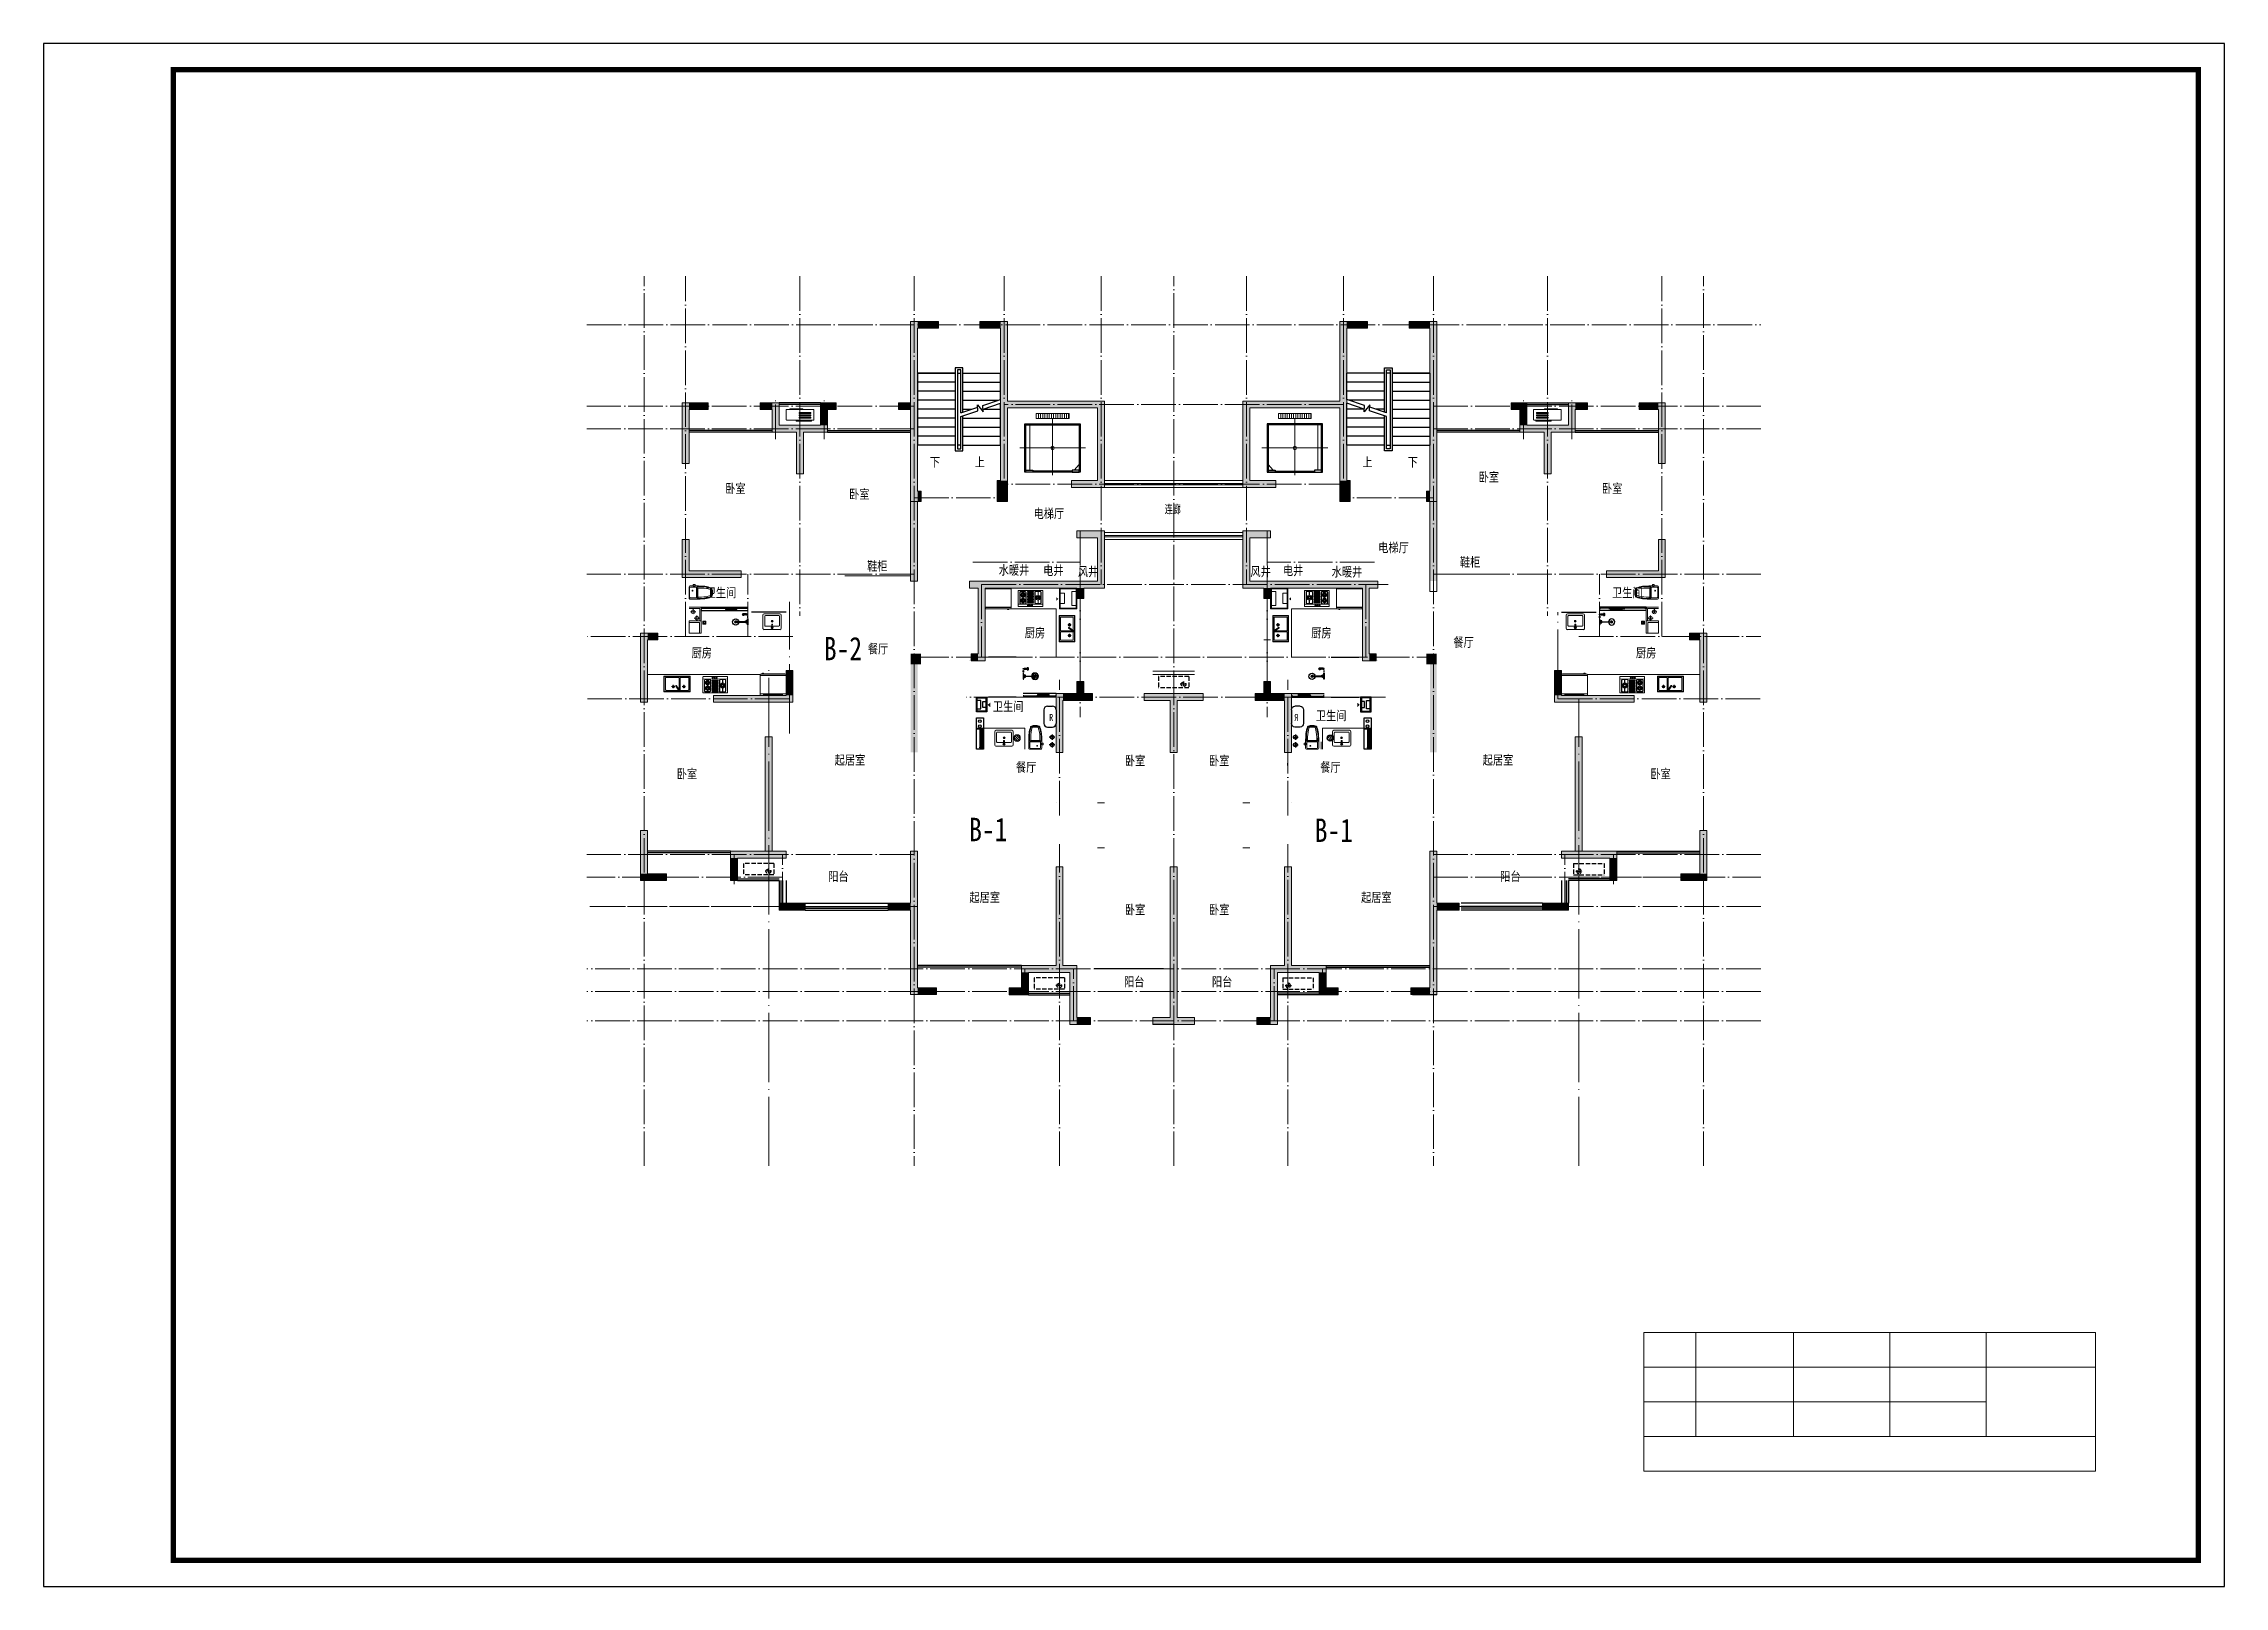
# Model space of a CAD drawing. Extents: x -50262 to 47200, y -9946 to 34604.
# Drawn here: x -15800 to 47200, y -9946 to 34604 of the extents above; entities that cross this region are included whole.
import ezdxf
from ezdxf.enums import TextEntityAlignment as Align

# ---------------------------------------------------------------- set-up
doc = ezdxf.new("R2010")
doc.units = 0
doc.header["$LTSCALE"] = 1000
doc.header["$MEASUREMENT"] = 0
doc.linetypes.add('DASH', pattern=[0.35, 0.25, -0.1])
doc.linetypes.add('DOTE', pattern=[2.42, 2, -0.2, 0.02, -0.2])
doc.layers.get('0').update_dxf_attribs({"linetype": 'CONTINUOUS'})
for name, color, linetype, lineweight in [('DOTE', 251, 'DOTE', 0), ('WALL', 255, 'CONTINUOUS', 20), ('五金', 136, 'CONTINUOUS', 9), ('固定家具线', 243, 'CONTINUOUS', 20), ('填充墙', 8, 'CONTINUOUS', 15), ('家具', 159, 'CONTINUOUS', 9), ('看线', 170, 'CONTINUOUS', 0), ('结构细线', 250, 'CONTINUOUS', 15), ('面积', 190, 'CONTINUOUS', 5)]:
    doc.layers.add(name, color=color, linetype=linetype, lineweight=lineweight)
for name, color, linetype in [('fd', 4, 'CONTINUOUS'), ('KT', 8, 'CONTINUOUS'), ('PS', 4, 'CONTINUOUS'), ('PUB_TEXT', 7, 'CONTINUOUS'), ('PUB_TITLE', 4, 'CONTINUOUS'), ('RAIL', 163, 'CONTINUOUS'), ('STAIR', 3, 'CONTINUOUS'), ('T-DESW', 35, 'CONTINUOUS'), ('WC', 134, 'CONTINUOUS'), ('WINDOW', 4, 'CONTINUOUS'), ('WSSB', 6, 'CONTINUOUS')]:
    doc.layers.add(name, color=color, linetype=linetype)
doc.styles.add('-宋体', font='SIMFANG.TTF', dxfattribs={"width": 0.8})
doc.styles.add('_HZTXT', font='SimSun.ttf', dxfattribs={"width": 0.8})
doc.styles.add('HZ', font='SimSun.ttf', dxfattribs={"width": 0.8, "height": 1.2})

msp = doc.modelspace()

# ---------------------------------------------------------------- texts
at = {"layer": 'PUB_TEXT', "style": '_HZTXT', "width": 0.7}
msp.add_text('连廊', height=240, dxfattribs=at).set_placement((16584, 21039))
at = {"layer": 'T-DESW', "style": '-宋体', "width": 0.8}
for s, rotation, p in [('上', 360, (11248, 22386)), ('上', 0, (22445, 22386)), ('下', 360, (9950, 22386)), ('下', 0, (23752, 22386)), ('卧室', 0, (25951, 21956)), ('卧室', 0, (4185, 21625)), ('卧室', 0, (7763, 21460)), ('卧室', 360, (29514, 21625)), ('鞋柜', 0, (8283, 19385)), ('鞋柜', 0, (25411, 19498)), ('卫生间', 0, (3767, 18617)), ('卫生间', 360, (29951, 18617)), ('厨房', 0, (3214, 16878)), ('餐厅', 0, (8307, 16993)), ('餐厅', 0, (25221, 17183)), ('厨房', 360, (30495, 16878)), ('起居室', 0, (7496, 13784)), ('起居室', 0, (26216, 13784)), ('卧室', 0, (2785, 13383)), ('卧室', 360, (30914, 13383)), ('阳台', 0, (7163, 10420)), ('阳台', 0, (26573, 10420))]:
    msp.add_text(s, height=270, rotation=rotation, dxfattribs=at).set_placement(p, align=Align.CENTER)
for s, height, rotation, p in [('电梯厅', 270, 0, (12799, 20901)), ('电梯厅', 270, 0, (22755, 19917)), ('水暖井', 270, 0, (11792, 19267)), ('电井', 270, 0, (13074, 19256)), ('风井', 270, 0, (14081, 19225)), ('风井', 270, 0, (19062, 19225)), ('电井', 270, 360, (20002, 19256)), ('水暖井', 270, 0, (21412, 19216)), ('厨房', 270, 0, (12543, 17456)), ('厨房', 270, 0, (20820, 17456)), ('B-2', 675, 0, (6741, 16797)), ('卫生间', 270, 0, (11624, 15330)), ('卫生间', 270, 0, (20954, 15065)), ('餐厅', 270, 0, (12290, 13576)), ('卧室', 270, 0, (15435, 13765)), ('卧室', 270, 0, (17865, 13765)), ('餐厅', 270, 0, (21079, 13576)), ('B-1', 675, 0, (10939, 11573)), ('B-1', 675, 0, (20922, 11551)), ('起居室', 270, 0, (10945, 9817)), ('起居室', 270, 0, (22260, 9817)), ('卧室', 270, 0, (15435, 9462)), ('卧室', 270, 0, (17865, 9462)), ('阳台', 270, 0, (15412, 7380)), ('阳台', 270, 0, (17951, 7380))]:
    msp.add_text(s, height=height, rotation=rotation, dxfattribs=at).set_placement(p)

# ---------------------------------------------------------------- blocks, each defined once
blk = doc.blocks.new('ev')
at = {"layer": '结构细线'}
h = blk.add_hatch(dxfattribs=at)
h.set_pattern_fill('ANSI31', color=256, scale=500, angle=45, style=0)
h.paths.add_polyline_path([(1227964, -497919), (1228914, -497919), (1228914, -497769), (1227964, -497769)])
at = {"layer": 'RAIL'}
blk.add_line((1227814, -499409), (1227669, -499249), dxfattribs=at)
for points in [[(1227639, -499469), (1229239, -499469), (1229239, -498069), (1227639, -498069)], [(1227871, -499469), (1227669, -499469), (1227669, -499409), (1227871, -499409)], [(1229008, -499469), (1229209, -499469), (1229209, -499409), (1229008, -499409)]]:
    blk.add_lwpolyline(points, close=True, dxfattribs=at)
for points in [[(1229209, -499439), (1229209, -499439), (1229209, -498099), (1227669, -498099), (1227669, -499439), (1227669, -499439)], [(1227871, -499439), (1229008, -499439)]]:
    blk.add_lwpolyline(points, dxfattribs=at)
at = {"layer": '看线'}
blk.add_line((1229099, -499409), (1229099, -498099), dxfattribs=at)
at = {"layer": '结构细线'}
for p, q in [((1228439, -497919), (1228439, -499552)), ((1227489, -498769), (1229389, -498769))]:
    blk.add_line(p, q, dxfattribs=at)
blk.add_lwpolyline([(1227964, -497919), (1228914, -497919), (1228914, -497769), (1227964, -497769)], close=True, dxfattribs=at)
blk.add_circle((1228439, -498769), 50, dxfattribs=at)
blk = doc.blocks.new('A$C1BE601A8')
at = {"layer": '家具'}
for p, q in [((0, 0), (0, 450)), ((0, 450), (757, 450)), ((757, 0), (0, 0)), ((757, 450), (757, 0))]:
    blk.add_line(p, q, dxfattribs=at)
at = {"layer": '家具', "color": 251}
for p, q in [((10, 10), (10, 440)), ((10, 440), (747, 440)), ((747, 10), (10, 10)), ((41, 393), (41, 50)), ((273, 408), (56, 408)), ((56, 35), (273, 35)), ((226, 300), (130, 300)), ((178, 248), (178, 348)), ((288, 50), (288, 393)), ((315, 427), (293, 411)), ((293, 411), (390, 273)), ((311, 393), (311, 50)), ((412, 288), (315, 427)), ((695, 408), (326, 408)), ((326, 35), (695, 35)), ((534, 300), (438, 300)), ((486, 248), (486, 348)), ((710, 50), (710, 393)), ((747, 440), (747, 10))]:
    blk.add_line(p, q, dxfattribs=at)
for centre, radius in [((178, 300), 36.1), ((178, 300), 27.1), ((486, 300), 36.1), ((486, 300), 27.1)]:
    blk.add_circle(centre, radius, dxfattribs=at)
for centre, radius, start, end in [((56, 393), 15, 90, 180), ((56, 50), 15, 180, 270), ((273, 393), 15, 0, 90), ((273, 50), 15, 270, 0), ((304, 419), 21.7, 342.60679, 267.3353), ((326, 393), 15, 90, 180), ((326, 50), 15, 180, 270), ((401, 281), 13.3, 214.97105, 34.97105), ((695, 393), 15, 0, 90), ((695, 50), 15, 270, 0)]:
    blk.add_arc(centre, radius, start, end, dxfattribs=at)
blk = doc.blocks.new('ddfdf')
at = {"layer": '家具'}
for p, q in [((15801, -30110), (15801, -30822)), ((16260, -30111), (15801, -30110)), ((16270, -30121), (16270, -30812)), ((15801, -30822), (16260, -30822))]:
    blk.add_line(p, q, dxfattribs=at)
at = {"layer": '家具', "color": 251}
for p, q in [((15826, -30314), (15826, -30189)), ((15834, -30314), (15834, -30189)), ((15856, -30159), (16163, -30159)), ((15856, -30167), (16163, -30167)), ((15952, -30159), (15957, -30157)), ((15968, -30208), (15952, -30159)), ((15957, -30157), (15973, -30206)), ((15973, -30206), (15968, -30208)), ((16062, -30157), (16046, -30206)), ((16046, -30206), (16051, -30208)), ((16051, -30208), (16067, -30159)), ((16067, -30159), (16062, -30157)), ((16185, -30189), (16185, -30315)), ((16193, -30189), (16193, -30315)), ((16201, -30822), (16202, -30111)), ((15829, -30248), (15829, -30252)), ((15947, -30248), (15829, -30248)), ((15829, -30252), (15947, -30252)), ((15829, -30682), (15829, -30686)), ((15904, -30682), (15829, -30682)), ((15829, -30686), (15904, -30686)), ((15831, -30750), (15831, -30624)), ((15832, -30556), (15832, -30379)), ((15832, -30379), (15849, -30379)), ((15849, -30556), (15832, -30556)), ((15839, -30750), (15839, -30624)), ((15849, -30379), (15849, -30556)), ((16163, -30337), (15856, -30336)), ((16163, -30345), (15856, -30344)), ((15861, -30594), (16167, -30595)), ((15861, -30602), (16167, -30603)), ((16167, -30772), (15861, -30772)), ((16167, -30780), (15861, -30780)), ((15878, -30556), (15878, -30380)), ((15878, -30380), (15894, -30380)), ((15894, -30556), (15878, -30556)), ((15894, -30380), (15894, -30556)), ((15904, -30686), (15904, -30682)), ((15923, -30556), (15923, -30380)), ((15923, -30380), (15940, -30380)), ((15940, -30556), (15923, -30556)), ((15937, -30595), (15937, -30654)), ((15942, -30595), (15937, -30595)), ((15937, -30654), (15942, -30654)), ((15937, -30780), (15937, -30720)), ((15937, -30720), (15942, -30720)), ((15942, -30780), (15937, -30780)), ((15940, -30380), (15940, -30556)), ((15942, -30654), (15942, -30595)), ((15942, -30720), (15942, -30780)), ((15947, -30252), (15947, -30248)), ((15968, -30295), (15952, -30344)), ((15952, -30344), (15957, -30346)), ((15957, -30346), (15973, -30297)), ((15973, -30297), (15968, -30295)), ((15968, -30556), (15968, -30380)), ((15968, -30380), (15985, -30380)), ((15985, -30556), (15968, -30556)), ((15968, -30684), (15968, -30688)), ((16063, -30684), (15968, -30684)), ((15968, -30688), (16063, -30688)), ((15985, -30380), (15985, -30556)), ((16014, -30556), (16014, -30380)), ((16014, -30380), (16030, -30380)), ((16030, -30556), (16014, -30556)), ((16030, -30380), (16030, -30556)), ((16046, -30297), (16051, -30295)), ((16062, -30346), (16046, -30297)), ((16051, -30295), (16067, -30344)), ((16059, -30556), (16059, -30380)), ((16059, -30380), (16076, -30380)), ((16076, -30556), (16059, -30556)), ((16067, -30344), (16062, -30346)), ((16063, -30688), (16063, -30684)), ((16072, -30252), (16072, -30248)), ((16072, -30248), (16190, -30248)), ((16190, -30253), (16072, -30252)), ((16076, -30380), (16076, -30556)), ((16095, -30595), (16095, -30654)), ((16099, -30595), (16095, -30595)), ((16095, -30654), (16099, -30654)), ((16095, -30780), (16095, -30720)), ((16095, -30720), (16099, -30720)), ((16099, -30780), (16095, -30780)), ((16099, -30654), (16099, -30595)), ((16099, -30720), (16099, -30780)), ((16104, -30556), (16104, -30380)), ((16104, -30380), (16121, -30380)), ((16121, -30556), (16104, -30556)), ((16121, -30380), (16121, -30556)), ((16126, -30690), (16126, -30685)), ((16126, -30685), (16199, -30685)), ((16199, -30690), (16126, -30690)), ((16150, -30556), (16150, -30380)), ((16150, -30380), (16166, -30380)), ((16166, -30556), (16150, -30556)), ((16166, -30380), (16166, -30556)), ((16189, -30625), (16189, -30750)), ((16190, -30248), (16190, -30253)), ((16197, -30625), (16197, -30750)), ((16199, -30685), (16199, -30690))]:
    blk.add_line(p, q, dxfattribs=at)
for centre, radius in [((16013, -30253), 70.1), ((16013, -30253), 47.3), ((16013, -30253), 41.8), ((16013, -30253), 25.3), ((15936, -30685), 63.7), ((15936, -30685), 43), ((15936, -30685), 38), ((15936, -30685), 23), ((16096, -30687), 63.7), ((16096, -30687), 43), ((16096, -30687), 38), ((16096, -30687), 23), ((16235, -30426), 16.2), ((16238, -30542), 16.2), ((16240, -30485), 16.2)]:
    blk.add_circle(centre, radius, dxfattribs=at)
for centre, radius, start, end in [((15856, -30189), 30, 89.96104, 179.96104), ((15856, -30189), 22, 89.96104, 179.96104), ((16163, -30189), 30, 359.96104, 89.96104), ((16163, -30189), 22, 359.96104, 89.96104), ((15856, -30314), 30, 179.96104, 269.96104), ((15861, -30624), 30, 89.96104, 179.96104), ((15861, -30750), 30, 179.96104, 269.96104), ((15856, -30314), 22, 179.96104, 269.96104), ((15861, -30624), 22, 89.96104, 179.96104), ((15861, -30750), 22, 179.96104, 269.96104), ((16163, -30315), 30, 269.96104, 359.96104), ((16163, -30315), 22, 269.96104, 359.96104), ((16167, -30625), 30, 359.96104, 89.96104), ((16167, -30625), 22, 359.96104, 89.96104), ((16167, -30750), 30, 269.96104, 359.96104), ((16167, -30750), 22, 269.96104, 359.96104)]:
    blk.add_arc(centre, radius, start, end, dxfattribs=at)
at = {"layer": '家具'}
for centre, start, end in [((16260, -30121), 0, 89.96104), ((16260, -30812), 269.96104, 0)]:
    blk.add_arc(centre, 10, start, end, dxfattribs=at)
blk = doc.blocks.new('dfdsf')
at = {"layer": '家具'}
for p, q in [((-6119, -27345), (-6119, -27726)), ((-5626, -27307), (-6081, -27307)), ((-5588, -27726), (-5588, -27345)), ((-6081, -27765), (-5626, -27765))]:
    blk.add_line(p, q, dxfattribs=at)
at = {"layer": '家具', "color": 8}
for p, q in [((-6068, -27695), (-6068, -27428)), ((-6049, -27409), (-5869, -27409)), ((-5658, -27714), (-6049, -27714)), ((-5872, -27364), (-5886, -27364)), ((-5867, -27351), (-5876, -27341)), ((-5867, -27377), (-5876, -27387)), ((-5870, -27392), (-5866, -27466)), ((-5866, -27466), (-5841, -27466)), ((-5854, -27345), (-5854, -27332)), ((-5854, -27383), (-5854, -27396)), ((-5837, -27392), (-5841, -27466)), ((-5831, -27341), (-5840, -27350)), ((-5831, -27387), (-5840, -27377)), ((-5838, -27409), (-5658, -27409)), ((-5835, -27364), (-5821, -27364)), ((-5639, -27428), (-5639, -27695))]:
    blk.add_line(p, q, dxfattribs=at)
for centre, radius in [((-5854, -27364), 32.3), ((-5855, -27549), 25.4), ((-5854, -27364), 18.8), ((-5855, -27549), 16)]:
    blk.add_circle(centre, radius, dxfattribs=at)
at = {"layer": '家具'}
for centre, start, end in [((-6081, -27345), 90, 180), ((-5626, -27345), 0, 90), ((-6081, -27726), 180, 270), ((-5626, -27726), 270, 0)]:
    blk.add_arc(centre, 38.1, start, end, dxfattribs=at)
at = {"layer": '家具', "color": 8}
for centre, start, end in [((-6049, -27428), 90, 180), ((-6049, -27695), 180, 270), ((-5658, -27428), 0, 90), ((-5658, -27695), 270, 0)]:
    blk.add_arc(centre, 19.1, start, end, dxfattribs=at)
blk = doc.blocks.new('A$C37A63D83')
at = {"layer": '家具', "color": 8}
for p, q in [((152, 636), (128, 636)), ((136, 660), (323, 660)), ((229, 660), (136, 660)), ((162, 636), (152, 636)), ((162, 636), (229, 636)), ((297, 636), (229, 636)), ((297, 636), (307, 636)), ((307, 636), (331, 636)), ((38, 172), (42, 172)), ((38, 118), (42, 118)), ((40, 153), (40, 162)), ((40, 137), (40, 146)), ((40, 121), (40, 130)), ((49, 230), (49, 316)), ((49, 230), (229, 230)), ((49, 230), (91, 212)), ((49, 125), (49, 165)), ((54, 279), (54, 280)), ((63, 275), (58, 275)), ((63, 253), (63, 275)), ((76, 36), (76, 198)), ((81, 235), (229, 235)), ((91, 212), (229, 212)), ((99, 250), (99, 356)), ((99, 221), (229, 221)), ((229, 14), (99, 14)), ((229, 247), (103, 247)), ((111, 247), (229, 247)), ((229, 247), (356, 247)), ((348, 247), (229, 247)), ((378, 235), (229, 235)), ((409, 230), (229, 230)), ((360, 221), (229, 221)), ((368, 212), (229, 212)), ((229, 14), (360, 14)), ((360, 250), (360, 356)), ((409, 230), (368, 212)), ((382, 36), (382, 198)), ((396, 253), (396, 275)), ((396, 275), (400, 275))]:
    blk.add_line(p, q, dxfattribs=at)
at = {"layer": '家具'}
for p, q in [((0, 125), (0, 165)), ((38, 172), (7, 172)), ((38, 118), (7, 118)), ((40, 170), (40, 275)), ((40, 23), (40, 122)), ((229, 0), (63, 0)), ((229, 0), (396, 0)), ((405, 279), (405, 280)), ((409, 230), (409, 316)), ((418, 23), (418, 275))]:
    blk.add_line(p, q, dxfattribs=at)
at = {"layer": '家具', "color": 8}
blk.add_circle((176, 95), 11.4, dxfattribs=at)
at = {"layer": '家具'}
for centre, radius, start, end in [((979, 321), 939, 160.46268, 171.82378), ((107, 630), 13.5, 147.26486, 160.46289), ((159, 597), 75.7, 123.74728, 147.26486), ((217, 423), 257, 87.12096, 112.8427), ((242, 423), 257, 67.1573, 92.87904), ((300, 597), 75.7, 32.73514, 56.25272), ((346, 630), 13.5, 21.34013, 45.04567), ((352, 630), 13.5, 19.53711, 32.73514), ((-520, 321), 939, 8.17733, 19.53711), ((7, 165), 7.2, 90, 180), ((7, 125), 7.2, 180, 270), ((7035, 15), 7000, 176.39994, 177.87525), ((63, 23), 22.5, 180, 270), ((396, 23), 22.5, 270, 0), ((-6576, 15), 7000, 2.12475, 3.60006)]:
    blk.add_arc(centre, radius, start, end, dxfattribs=at)
at = {"layer": '家具', "color": 8}
for centre, radius, start, end in [((824, 353), 776, 158.65987, 172.47632), ((113, 630), 13.5, 134.95433, 158.65987), ((347, 396), 344, 131.92233, 134.95433), ((130, 611), 25.3, 94.61237, 166.25294), ((138, 626), 34, 87.42069, 128.06865), ((214, 386), 250, 86.59247, 104.15157), ((245, 386), 250, 75.84843, 93.40753), ((321, 626), 34, 51.93135, 92.57931), ((329, 611), 25.3, 13.74706, 85.38763), ((112, 396), 344, 45.04567, 48.07767), ((-365, 353), 776, 7.52368, 21.34013), ((42, 165), 7.2, 0, 90), ((42, 125), 7.2, 270, 0), ((545, 367), 499, 169.88512, 189.98228), ((58, 279), 4.5, 180, 270), ((942, 340), 881, 161.70587, 184.28974), ((81, 253), 18, 180, 270), ((99, 198), 22.5, 90, 180), ((99, 36), 22.5, 180, 270), ((933, 353), 834, 161.50274, 179.81806), ((103, 250), 3.6, 180, 270), ((159, 612), 18, 109.18125, 161.50274), ((300, 612), 18, 18.49726, 70.81875), ((-474, 353), 834, 0.18194, 18.49726), ((-483, 340), 881, 355.71026, 18.29413), ((356, 250), 3.6, 270, 0), ((360, 198), 22.5, 0, 90), ((360, 36), 22.5, 270, 0), ((378, 253), 18, 270, 0), ((400, 279), 4.5, 270, 0), ((-86, 367), 499, 350.01772, 10.11488)]:
    blk.add_arc(centre, radius, start, end, dxfattribs=at)
blk = doc.blocks.new('A$C6EA5130D')
at = {"layer": '五金', "lineweight": -3}
for p, q in [((68, 25), (68, 15)), ((85, 353), (85, 30)), ((95, 30), (95, 353)), ((111, 25), (111, 15)), ((291, 38), (291, 113)), ((321, 60), (291, 60)), ((321, 38), (321, 113))]:
    blk.add_line(p, q, dxfattribs=at)
at = {"layer": '五金', "color": 8}
for p, q in [((75, 22), (75, 15)), ((105, 25), (105, 15))]:
    blk.add_line(p, q, dxfattribs=at)
at = {"layer": '五金', "lineweight": -3}
for points in [[(175, 0), (5, 0), (5, 10), (34, 15), (80, 15)], [(62, 46), (52, 46), (52, 50), (62, 50)], [(75, 25), (62, 25), (62, 70), (85, 70)], [(95, 70), (118, 70), (118, 25), (105, 25)], [(100, 15), (145, 15), (175, 10), (175, 0)], [(118, 50), (128, 50), (128, 46), (118, 46)], [(294, 29), (294, 0), (317, 0), (317, 29)]]:
    blk.add_lwpolyline(points, dxfattribs=at)
for points in [[(59, 0), (59, 10), (121, 10), (121, 0)], [(261, 0), (261, 10), (205, 10), (205, 0)]]:
    blk.add_lwpolyline(points, close=True, dxfattribs=at)
at = {"layer": '五金', "color": 8}
for points in [[(80, 22), (75, 22), (75, 50), (85, 50)], [(95, 50), (105, 50), (105, 22), (100, 22)]]:
    blk.add_lwpolyline(points, dxfattribs=at)
blk.add_lwpolyline([(80, 10), (80, 30), (100, 30), (100, 10)], close=True, dxfattribs=at)
at = {"layer": '五金', "lineweight": -3}
blk.add_circle((90, 353), 89.5, dxfattribs=at)
at = {"layer": '五金', "color": 8}
for centre, radius in [((90, 353), 5), ((306, 87), 15), ((306, 38), 15)]:
    blk.add_circle(centre, radius, dxfattribs=at)
for centre, radius, start, end in [((90, 353), 35, 278.21321, 261.78679), ((90, 353), 9, 303.74899, 236.25101), ((306, 87), 17, 331.92751, 208.07249), ((306, 38), 17, 151.92751, 226.66408), ((306, 38), 17, 313.33592, 28.07249)]:
    blk.add_arc(centre, radius, start, end, dxfattribs=at)
at = {"layer": '五金', "lineweight": -3}
for centre, start, end in [((274, 107), 19.67326, 73.58193), ((337, 107), 106.41807, 160.32674)]:
    blk.add_arc(centre, 17.7, start, end, dxfattribs=at)
at = {"layer": '五金', "lineweight": -3, "extrusion": (0, 0, -1)}
for centre, major_axis, ratio, start_param, end_param in [((306, 136), (33.6, 0), 0.612909, 2.761972, 6.662806), ((306, 126), (-31.4, 0), 0.47884, -1.072899, 4.214492)]:
    blk.add_ellipse(centre, major_axis=major_axis, ratio=ratio, start_param=start_param, end_param=end_param, dxfattribs=at)
blk = doc.blocks.new('A$C0C200289')
at = {"layer": '家具'}
for p, q in [((-150, 72), (-150, 597)), ((600, 597), (-150, 597)), ((-144, 72), (-150, 72)), ((-150, 53), (-150, 62)), ((-144, 62), (-150, 62)), ((-144, 62), (-144, 72)), ((568, 22), (-118, 22)), ((500, 623), (-48, 623)), ((-48, 613), (-48, 623)), ((500, 613), (-48, 613)), ((499, 22), (499, 0)), ((500, 613), (500, 623)), ((535, 22), (535, 0)), ((594, 62), (594, 72)), ((594, 72), (600, 72)), ((594, 62), (600, 62)), ((600, 72), (600, 597)), ((600, 53), (600, 62)), ((499, 0), (535, 0))]:
    blk.add_line(p, q, dxfattribs=at)
at = {"layer": '家具', "color": 251}
for p, q in [((594, 72), (-144, 72)), ((594, 62), (-144, 62))]:
    blk.add_line(p, q, dxfattribs=at)
at = {"layer": '家具'}
for centre, start, end in [((-118, 53), 180, 270), ((568, 53), 270, 0)]:
    blk.add_arc(centre, 31.5, start, end, dxfattribs=at)
blk = doc.blocks.new('A$C6CE46E26')
at = {"layer": 'fd'}
blk.add_lwpolyline([(0, 284, 100, 0, 0), (62, 284, 0, 0, 0)], format="xyseb", dxfattribs=at)
at = {"layer": '家具'}
for p, q in [((112, 452), (239, 452)), ((112, 148), (239, 148)), ((239, 148), (239, 452)), ((445, 98), (445, 502)), ((572, 502), (445, 502)), ((572, 98), (445, 98))]:
    blk.add_line(p, q, dxfattribs=at)
for points in [[(592, 0), (592, 600), (92, 600), (92, 0)], [(572, 20), (572, 580), (112, 580), (112, 20)]]:
    blk.add_lwpolyline(points, close=True, dxfattribs=at)
blk = doc.blocks.new('A$C624F4EDD')
at = {"layer": 'KT', "linetype": 'DASH', "ltscale": 0.5}
for p, q in [((880, 330), (0, 330)), ((0, 330), (0, 0)), ((811, 103), (628, 103)), ((724, 186), (724, 17)), ((880, 330), (880, 0)), ((880, 0), (0, 0))]:
    blk.add_line(p, q, dxfattribs=at)
at = {"layer": 'KT', "linetype": 'DASH', "ltscale": 0.5, "extrusion": (0, 0, -1)}
blk.add_ellipse((724, 103), major_axis=(-0.1, 65.5), ratio=1, start_param=-1.569217, end_param=4.713968, dxfattribs=at)
blk = doc.blocks.new('A$C198771BE')
at = {"layer": 'WC'}
for p, q in [((0, 500), (0, 100)), ((100, 600), (250, 600)), ((350, 500), (350, 100)), ((100, 0), (250, 0))]:
    blk.add_line(p, q, dxfattribs=at)
for centre, start, end in [((100, 500), 90, 180), ((100, 100), 180, 270), ((250, 500), 0, 90), ((250, 100), 270, 0)]:
    blk.add_arc(centre, 100, start, end, dxfattribs=at)
at = {"layer": 'WC', "style": 'HZ', "width": 0.7}
blk.add_text('R', height=200, dxfattribs=at).set_placement((153, 177))
blk = doc.blocks.new('*X46')
at = {"color": 0}
for p, q in [((4320, 62868), (4440, 62989)), ((4345, 62823), (4486, 62964)), ((4389, 62796), (4512, 62919)), ((4475, 62811), (4497, 62834))]:
    blk.add_line(p, q, dxfattribs=at)
blk = doc.blocks.new('50DL')
at = {"layer": 'PS', "linetype": 'Continuous'}
blk.add_circle((160, 0), 160, dxfattribs=at)
at = {"layer": 'PS', "linetype": 'Continuous', "xscale": -1.600799999999999, "yscale": 1.600799999999999, "zscale": 1.600799999999999, "rotation": 270}
blk.add_blockref('*X46', (-100518, -7070), dxfattribs=at)
blk = doc.blocks.new('A$C39257523')
at = {"layer": 'WSSB', "color": 8, "linetype": 'Continuous'}
for p, q in [((0, 97), (0, 397)), ((0, 397), (430, 397)), ((430, 97), (0, 97)), ((26, 124), (26, 371)), ((26, 371), (404, 371)), ((404, 124), (26, 124)), ((94, 371), (94, 270)), ((94, 270), (336, 270)), ((130, 211), (300, 211)), ((130, 124), (130, 211)), ((300, 211), (300, 124)), ((336, 270), (336, 371)), ((404, 371), (404, 124)), ((430, 397), (430, 97))]:
    blk.add_line(p, q, dxfattribs=at)
at = {"layer": 'WSSB', "color": 8}
blk.add_lwpolyline([(205, 0, 130, 0, 0), (205, 72, 0, 0, 0)], format="xyseb", dxfattribs=at)
blk = doc.blocks.new('A$C4EB5717C')
at = {"layer": '家具', "color": 8}
for p, q in [((520, 110), (520, 120)), ((883, 100), (530, 100)), ((893, 120), (893, 110))]:
    blk.add_line(p, q, dxfattribs=at)
at = {"layer": '家具'}
blk.add_lwpolyline([(220, 120), (980, 120, 0.414214), (1000, 140), (1000, 410, 0.414214), (980, 430), (220, 430, 0.414214), (200, 410), (200, 140, 0.414214)], format="xyb", close=True, dxfattribs=at)
at = {"layer": '家具', "color": 8}
for points in [[(269, 459), (709, 459), (709, 444), (269, 444)], [(290, 372), (626, 372), (626, 343), (290, 343)], [(290, 306), (626, 306), (626, 277), (290, 277)], [(290, 240), (626, 240), (626, 211), (290, 211)]]:
    blk.add_lwpolyline(points, close=True, dxfattribs=at)
for centre, start, end in [((530, 110), 180, 270), ((883, 110), 270, 0)]:
    blk.add_arc(centre, 10, start, end, dxfattribs=at)
blk = doc.blocks.new('A$C56722DB7')
at = {"layer": '五金'}
blk.add_lwpolyline([(86, 86), (86, 0), (0, 0), (0, 86)], close=True, dxfattribs=at)
at = {"layer": '五金', "color": 8}
for points in [[(10, 43), (10, 42), (26, 42), (26, 43)], [(20, 66), (19, 65), (30, 54), (31, 55)], [(19, 20), (21, 19), (32, 30), (30, 31)], [(43, 76), (42, 76), (42, 60), (43, 60)], [(43, 10), (44, 10), (44, 26), (43, 26)], [(66, 66), (65, 67), (54, 56), (55, 55)], [(66, 19), (67, 21), (56, 32), (55, 30)], [(76, 43), (76, 44), (60, 44), (60, 43)]]:
    blk.add_lwpolyline(points, close=True, dxfattribs=at)
blk.add_circle((43, 43), 36.6, dxfattribs=at)

# ---------------------------------------------------------------- hatches: boundary and pattern name
at = {"layer": 'PS', "linetype": 'Continuous'}
h = msp.add_hatch(dxfattribs=at)
h.set_pattern_fill('ANSI31', color=1, scale=50, angle=-90, style=0)
h.set_pattern_definition([(315, (-1597537.266, -23128.484), (4.419417382, 4.419417382), [])])
h.paths.add_polyline_path([(11248, 14234), (11348, 14234), (11348, 14809), (11248, 14809)])
h = msp.add_hatch(dxfattribs=at)
h.set_pattern_fill('ANSI31', color=1, scale=50, angle=-90, style=0)
h.set_pattern_definition([(315, (-1586337.266, -23128.484), (4.419417382, 4.419417382), [])])
h.paths.add_polyline_path([(22448, 14234), (22548, 14234), (22548, 14809), (22448, 14809)])

# ---------------------------------------------------------------- linework, layer by layer
at = {"layer": 'DOTE', "ltscale": 0.5}
for p, q in [((1548, 2194), (1548, 27885)), ((2748, 17484), (2748, 27885)), ((6048, 27885), (6048, 18084)), ((9348, 27885), (9348, 2194)), ((11948, 27885), (11948, 21384)), ((14748, 27885), (14748, 18984)), ((16848, 2194), (16848, 27885)), ((18948, 27885), (18948, 18984)), ((21748, 27885), (21748, 21384)), ((24348, 27885), (24348, 2194)), ((24348, 27885), (24348, 2194)), ((27648, 27885), (27648, 18084)), ((30948, 17484), (30948, 27885)), ((32148, 2194), (32148, 27885)), ((-109, 26484), (33805, 26484)), ((9348, 24134), (-109, 24134)), ((5348, 23184), (5348, 24384)), ((6748, 23184), (6748, 24384)), ((21748, 24184), (11948, 24184)), ((24348, 24134), (33805, 24134)), ((26948, 23184), (26948, 24384)), ((26948, 23184), (26948, 24384)), ((28348, 23184), (28348, 24384)), ((9348, 23484), (-109, 23484)), ((24348, 23484), (33805, 23484)), ((9348, 21484), (11948, 21484)), ((21748, 21884), (11948, 21884)), ((24348, 21484), (21748, 21484)), ((9348, 19284), (-109, 19284)), ((4548, 17484), (4548, 19284)), ((11298, 18984), (23041, 18984)), ((11298, 18984), (11298, 16884)), ((14148, 19084), (14148, 15151)), ((19548, 19084), (19548, 15151)), ((22398, 18984), (22398, 16884)), ((24348, 19284), (33805, 19284)), ((29148, 17484), (29148, 19284)), ((5848, 17484), (-109, 17484)), ((28548, 17484), (33805, 17484)), ((9348, 16884), (24348, 16884)), ((13548, 12314), (13548, 16237)), ((20148, 12314), (20148, 16237)), ((5748, 15684), (-109, 15684)), ((22964, 15734), (10847, 15734)), ((27948, 15684), (33805, 15684)), ((13548, 2194), (13548, 11484)), ((20148, 2194), (20148, 11484)), ((9348, 11184), (-109, 11184)), ((4148, 10334), (4148, 11184)), ((5548, 9684), (5548, 11184)), ((24348, 11184), (33805, 11184)), ((28148, 9684), (28148, 11184)), ((29548, 10334), (29548, 11184)), ((5548, 10534), (-109, 10534)), ((24348, 10534), (32148, 10534)), ((28148, 10534), (33805, 10534)), ((9448, 9684), (-109, 9684)), ((9348, 9684), (48, 9684)), ((24348, 9684), (33805, 9684)), ((33805, 7884), (-109, 7884)), ((12548, 7234), (12548, 7884)), ((13948, 6384), (13948, 7884)), ((19748, 6384), (19748, 7884)), ((21148, 7234), (21148, 7884)), ((33805, 7234), (-109, 7234)), ((33805, 6384), (-109, 6384))]:
    msp.add_line(p, q, dxfattribs=at)
at = {"layer": 'DOTE', "linetype": 'DOTE', "ltscale": 0.5}
for p, q in [((14148, 20534), (14148, 15734)), ((19548, 20534), (19548, 15734)), ((11048, 19634), (14148, 19634)), ((22648, 19634), (19548, 19634))]:
    msp.add_line(p, q, dxfattribs=at)
at = {"layer": 'DOTE'}
for p, q in [((5748, 14684), (5748, 18484)), ((27948, 15684), (27948, 18184)), ((5148, 2194), (5148, 16684)), ((28548, 2194), (28548, 15684))]:
    msp.add_line(p, q, dxfattribs=at)
at = {"layer": 'PS', "color": 1, "linetype": 'Continuous'}
for p, q in [((11348, 14809), (11148, 14809)), ((11248, 14809), (11248, 14234)), ((22548, 14809), (22348, 14809)), ((22448, 14809), (22448, 14234)), ((20148, 13759), (20148, 13830))]:
    msp.add_line(p, q, dxfattribs=at)
at = {"layer": 'PS', "linetype": 'Continuous'}
for p, q in [((13410, 14575), (13254, 14575)), ((13335, 14650), (13335, 14500)), ((20286, 14575), (20442, 14575)), ((20361, 14650), (20361, 14500)), ((13410, 14356), (13254, 14356)), ((13335, 14431), (13335, 14281)), ((20286, 14356), (20442, 14356)), ((20361, 14431), (20361, 14281))]:
    msp.add_line(p, q, dxfattribs=at)
at = {"layer": 'PS', "color": 1, "linetype": 'Continuous'}
for points in [[(11348, 14234), (11148, 14234), (11148, 15134), (11348, 15134)], [(22548, 14234), (22348, 14234), (22348, 15134), (22548, 15134)]]:
    msp.add_lwpolyline(points, close=True, dxfattribs=at)
for centre in [(11248, 15037), (11248, 14895), (22448, 15037), (22448, 14895)]:
    msp.add_circle(centre, 40, dxfattribs=at)
at = {"layer": 'PS', "linetype": 'Continuous'}
for centre in [(13335, 14575), (20361, 14575), (13335, 14356), (20361, 14356)]:
    msp.add_circle(centre, 55, dxfattribs=at)
at = {"layer": 'PUB_TITLE'}
msp.add_lwpolyline([(-15800, -9946), (47200, -9946), (47200, 34604), (-15800, 34604)], close=True, dxfattribs=at)
at = {"layer": 'PUB_TITLE', "const_width": 150}
msp.add_lwpolyline([(-12050, -9196), (46450, -9196), (46450, 33854), (-12050, 33854)], close=True, dxfattribs=at)
at = {"layer": 'RAIL'}
for p, q in [((6648, 24234), (5448, 24234)), ((6648, 24184), (5448, 24184)), ((27048, 24234), (28248, 24234)), ((27048, 24234), (28248, 24234)), ((27048, 24184), (28248, 24184)), ((27048, 24184), (28248, 24184)), ((5248, 23434), (2848, 23434)), ((5248, 23384), (2848, 23384)), ((6848, 23434), (9248, 23434)), ((6848, 23384), (9248, 23384)), ((26848, 23434), (24448, 23434)), ((26848, 23384), (24448, 23384)), ((28448, 23434), (30848, 23434)), ((28448, 23384), (30848, 23384)), ((4048, 11284), (1648, 11284)), ((4048, 11234), (1648, 11234)), ((29648, 11284), (32048, 11284)), ((29648, 11234), (32048, 11234)), ((4248, 10484), (5448, 10484)), ((4248, 10434), (5448, 10434)), ((29448, 10484), (28248, 10484)), ((29448, 10434), (28248, 10434)), ((12448, 7984), (9448, 7984)), ((12448, 7934), (9448, 7934)), ((21248, 7984), (24248, 7984)), ((21248, 7934), (24248, 7934)), ((12648, 7184), (13848, 7184)), ((12648, 7134), (13848, 7134)), ((21046, 7184), (19848, 7184)), ((21046, 7134), (19848, 7134))]:
    msp.add_line(p, q, dxfattribs=at)
at = {"layer": 'STAIR'}
for p, q in [((10758, 25244), (10538, 25244)), ((10538, 25244), (10538, 22844)), ((10758, 23959), (10758, 25244)), ((22938, 23959), (22938, 25244)), ((22938, 25244), (23158, 25244)), ((23158, 25244), (23158, 22844)), ((9448, 25084), (9448, 23004)), ((10538, 25084), (9448, 25084)), ((9448, 25084), (10538, 25084)), ((10538, 24824), (9448, 24824)), ((10698, 25184), (10598, 25184)), ((10598, 25184), (10598, 22904)), ((10598, 25084), (10598, 23004)), ((10598, 25084), (10698, 25084)), ((10698, 23939), (10698, 25184)), ((10698, 23939), (10698, 25084)), ((10758, 25084), (11848, 25084)), ((10758, 25084), (11848, 25084)), ((10758, 24824), (11848, 24824)), ((11848, 24326), (11848, 25084)), ((21848, 24326), (21848, 25084)), ((22938, 25084), (21848, 25084)), ((22938, 25084), (21848, 25084)), ((22938, 24824), (21848, 24824)), ((22998, 23939), (22998, 25184)), ((22998, 25184), (23098, 25184)), ((22998, 23939), (22998, 25084)), ((23098, 25084), (22998, 25084)), ((23098, 25184), (23098, 22904)), ((23098, 25084), (23098, 23004)), ((23158, 25084), (24248, 25084)), ((24248, 25084), (23158, 25084)), ((23158, 24824), (24248, 24824)), ((24248, 25084), (24248, 23004)), ((24248, 25084), (24248, 23004)), ((10538, 24564), (9448, 24564)), ((10538, 24304), (9448, 24304)), ((10538, 24044), (9448, 24044)), ((10698, 23939), (11184, 24103)), ((10698, 23834), (11191, 24000)), ((10758, 24564), (11848, 24564)), ((10758, 24304), (11782, 24304)), ((10758, 24044), (11010, 24044)), ((11191, 24000), (11180, 24178)), ((11180, 24178), (11347, 23968)), ((11336, 24154), (11848, 24326)), ((11347, 23968), (11336, 24154)), ((11342, 24051), (11848, 24221)), ((11343, 24044), (11848, 24044)), ((11848, 23004), (11848, 24221)), ((22938, 24564), (21848, 24564)), ((22360, 24154), (21848, 24326)), ((21848, 23004), (21848, 24221)), ((22353, 24051), (21848, 24221)), ((22353, 24044), (21848, 24044)), ((22938, 24304), (21914, 24304)), ((22516, 24178), (22348, 23968)), ((22348, 23968), (22360, 24154)), ((22505, 24000), (22516, 24178)), ((22998, 23834), (22505, 24000)), ((22998, 23939), (22511, 24103)), ((22938, 24044), (22686, 24044)), ((23158, 24564), (24248, 24564)), ((23158, 24304), (24248, 24304)), ((23158, 24044), (24248, 24044)), ((10538, 23784), (9448, 23784)), ((10538, 23524), (9448, 23524)), ((10698, 23004), (10698, 23834)), ((10698, 22904), (10698, 23834)), ((10758, 22844), (10758, 23854)), ((10758, 23784), (11848, 23784)), ((10758, 23524), (11848, 23524)), ((22938, 23784), (21848, 23784)), ((22938, 23524), (21848, 23524)), ((22938, 22844), (22938, 23854)), ((22998, 23004), (22998, 23834)), ((22998, 22904), (22998, 23834)), ((23158, 23784), (24248, 23784)), ((23158, 23524), (24248, 23524)), ((10538, 23264), (9448, 23264)), ((10538, 23004), (9448, 23004)), ((10538, 22844), (10758, 22844)), ((10698, 23004), (10598, 23004)), ((10598, 22904), (10698, 22904)), ((10758, 23264), (11848, 23264)), ((10758, 23004), (11848, 23004)), ((22938, 23264), (21848, 23264)), ((22938, 23004), (21848, 23004)), ((23158, 22844), (22938, 22844)), ((22998, 23004), (23098, 23004)), ((23098, 22904), (22998, 22904)), ((23158, 23264), (24248, 23264)), ((23158, 23004), (24248, 23004))]:
    msp.add_line(p, q, dxfattribs=at)
for points in [[(9983, 22688, 0, 0, 0), (9983, 25984, 0, 0, 0), (11313, 25984, 0, 0, 0), (11313, 24604, 80, 0, 0), (11313, 24304, 0, 0, 0)], [(23713, 22688, 0, 0, 0), (23713, 25984, 0, 0, 0), (22383, 25984, 0, 0, 0), (22383, 24604, 80, 0, 0), (22383, 24304, 0, 0, 0)], [(11313, 22688, 0, 0, 0), (11313, 23603, 80, 0, 0), (11313, 23903, 0, 0, 0)], [(22383, 22688, 0, 0, 0), (22383, 23603, 80, 0, 0), (22383, 23903, 0, 0, 0)]]:
    msp.add_lwpolyline(points, format="xyseb", dxfattribs=at)
at = {"layer": 'WALL'}
for p, q in [((19448, 17384), (19648, 17384)), ((10948, 16784), (10948, 16784)), ((11398, 16884), (11398, 16884)), ((22298, 16884), (22298, 16884)), ((22748, 16784), (22748, 16784)), ((13448, 12684), (13448, 12684)), ((14848, 12684), (14648, 12684)), ((18848, 12684), (19048, 12684)), ((20248, 12684), (20248, 12684)), ((20248, 12684), (20248, 12684)), ((14648, 11384), (14848, 11384)), ((19048, 11384), (18848, 11384)), ((9248, 7334), (9248, 7334)), ((21248, 7134), (21248, 7134)), ((24448, 7334), (24448, 7334)), ((14448, 6284), (14448, 6484)), ((16248, 6484), (16248, 6284)), ((16248, 6284), (16248, 6484)), ((17448, 6484), (17448, 6284)), ((17448, 6284), (17448, 6484)), ((19248, 6284), (19248, 6484)), ((13848, 6284), (14448, 6284)), ((16248, 6284), (16748, 6284)), ((16748, 6284), (16748, 6284)), ((16748, 6284), (16848, 6284)), ((16748, 6284), (16748, 6284)), ((16748, 6284), (16848, 6284)), ((16748, 6284), (16748, 6284)), ((16748, 6284), (16848, 6284)), ((16948, 6284), (16848, 6284)), ((16948, 6284), (16848, 6284)), ((16948, 6284), (16848, 6284)), ((16948, 6284), (16948, 6284)), ((16948, 6284), (16948, 6284)), ((17448, 6284), (16948, 6284)), ((16948, 6284), (16948, 6284)), ((17448, 6284), (16948, 6284)), ((19848, 6284), (19248, 6284))]:
    msp.add_line(p, q, dxfattribs=at)
for points in [[(12648, 7134), (12648, 7134), (12448, 7134), (12448, 7134)], [(23748, 7134), (24448, 7134), (24448, 7534)]]:
    msp.add_lwpolyline(points, dxfattribs=at)
at = {"layer": 'WINDOW'}
for p, q in [((3198, 18334), (4548, 18334)), ((3198, 18334), (3198, 18284)), ((3198, 18284), (3218, 18284)), ((3218, 18284), (3218, 18334)), ((3845, 18314), (3218, 18314)), ((3218, 18304), (3845, 18304)), ((3845, 18314), (3845, 18304)), ((4245, 18304), (4245, 18314)), ((4245, 18314), (4528, 18314)), ((4245, 18304), (4528, 18304)), ((4528, 18284), (4528, 18334)), ((4548, 18284), (4528, 18284)), ((30498, 18334), (29148, 18334)), ((29148, 18284), (29168, 18284)), ((29168, 18284), (29168, 18334)), ((29451, 18314), (29168, 18314)), ((29451, 18304), (29168, 18304)), ((29451, 18304), (29451, 18314)), ((29851, 18314), (29851, 18304)), ((29851, 18314), (30478, 18314)), ((30478, 18304), (29851, 18304)), ((30478, 18284), (30478, 18334)), ((30498, 18284), (30478, 18284)), ((30498, 18334), (30498, 18284)), ((3198, 18234), (4548, 18234)), ((5648, 18184), (4648, 18184)), ((28048, 18184), (29048, 18184)), ((30498, 18234), (29148, 18234)), ((12298, 16884), (11498, 16884)), ((21398, 16884), (22198, 16884)), ((13448, 15834), (12498, 15834)), ((12498, 15784), (12518, 15784)), ((12518, 15784), (12518, 15734)), ((12921, 15764), (12518, 15764)), ((12921, 15754), (12518, 15754)), ((12921, 15754), (12921, 15764)), ((13428, 15764), (13202, 15764)), ((13202, 15754), (13202, 15764)), ((13202, 15754), (13202, 15764)), ((13202, 15754), (13428, 15754)), ((13448, 15784), (13428, 15784)), ((13428, 15784), (13428, 15734)), ((20248, 15834), (21198, 15834)), ((20248, 15784), (20268, 15784)), ((20268, 15784), (20268, 15734)), ((20268, 15764), (20493, 15764)), ((20493, 15754), (20268, 15754)), ((20493, 15754), (20493, 15764)), ((20493, 15754), (20493, 15764)), ((20775, 15764), (21178, 15764)), ((20775, 15754), (20775, 15764)), ((20775, 15754), (21178, 15754)), ((21198, 15784), (21178, 15784)), ((21178, 15784), (21178, 15734)), ((12298, 15734), (11498, 15734)), ((13448, 15734), (12498, 15734)), ((20248, 15734), (21198, 15734)), ((21398, 15734), (22198, 15734)), ((5448, 10434), (5448, 9784)), ((5498, 10434), (5498, 9784)), ((5548, 10434), (5548, 9784)), ((5648, 10434), (5648, 9784)), ((28048, 10434), (28048, 9784)), ((28148, 10434), (28148, 9784)), ((28198, 10434), (28198, 9784)), ((28248, 10434), (28248, 9784)), ((6198, 9784), (8598, 9784)), ((6198, 9684), (8598, 9684)), ((6198, 9634), (8598, 9634)), ((6198, 9584), (8598, 9584)), ((27498, 9784), (25148, 9784)), ((27498, 9684), (25148, 9684)), ((27498, 9634), (25148, 9634)), ((27498, 9584), (25148, 9584)), ((16548, 7884), (14548, 7884))]:
    msp.add_line(p, q, dxfattribs=at)
for points in [[(3815, 18299), (4275, 18299), (4275, 18289), (3815, 18289)], [(29881, 18299), (29421, 18299), (29421, 18289), (29881, 18289)], [(13232, 15769), (12891, 15769), (12891, 15779), (13232, 15779)], [(20463, 15769), (20805, 15769), (20805, 15779), (20463, 15779)]]:
    msp.add_lwpolyline(points, close=True, dxfattribs=at)
at = {"layer": '固定家具线'}
for p, q in [((3198, 18334), (2848, 18334)), ((2963, 18271), (2963, 18171)), ((3198, 18334), (3198, 17934)), ((30498, 18334), (30498, 17934)), ((30498, 18334), (30848, 18334)), ((30733, 18271), (30733, 18171)), ((2888, 18196), (3038, 18196)), ((3198, 17934), (2948, 17934)), ((2997, 18015), (3147, 18015)), ((3072, 18090), (3072, 17940)), ((30498, 17934), (30748, 17934)), ((30698, 18015), (30548, 18015)), ((30623, 18090), (30623, 17940)), ((30808, 18196), (30658, 18196))]:
    msp.add_line(p, q, dxfattribs=at)
at = {"layer": '固定家具线', "color": 251}
for p, q in [((3158, 18294), (2848, 18294)), ((3158, 17934), (3158, 18294)), ((30538, 17934), (30538, 18294)), ((30538, 18294), (30848, 18294)), ((2848, 17934), (3158, 17934)), ((30848, 17934), (30538, 17934)), ((21108, 14234), (21108, 14444)), ((21108, 14234), (21108, 14444))]:
    msp.add_line(p, q, dxfattribs=at)
at = {"layer": '固定家具线'}
for centre in [(2963, 18196), (3072, 18015), (30623, 18015), (30733, 18196)]:
    msp.add_circle(centre, 55, dxfattribs=at)
at = {"layer": '填充墙'}
for points in [[(10048, 26584), (9248, 26584), (9248, 21384), (9548, 21384), (9548, 21684), (9448, 21684), (9448, 26384), (10048, 26384), (10048, 26584)], [(11248, 26584), (11248, 26384), (11848, 26384), (11848, 21984), (11748, 21984), (11748, 21384), (12048, 21384), (12048, 24084), (14648, 24084), (14648, 21984), (13898, 21984), (13898, 21784), (14848, 21784), (14848, 24284), (12048, 24284), (12048, 26584), (11248, 26584)], [(22448, 26584), (22448, 26384), (21848, 26384), (21848, 21984), (21948, 21984), (21948, 21384), (21648, 21384), (21648, 24084), (19048, 24084), (19048, 21984), (19798, 21984), (19798, 21784), (18848, 21784), (18848, 24284), (21648, 24284), (21648, 26584), (22448, 26584)], [(22448, 26584), (22448, 26384), (21848, 26384), (21848, 21984), (21948, 21984), (21948, 21384), (21648, 21384), (21648, 24084), (19048, 24084), (19048, 21984), (19798, 21984), (19798, 21784), (18848, 21784), (18848, 24284), (21648, 24284), (21648, 26584), (22448, 26584)], [(23648, 26584), (23648, 26384), (24248, 26384), (24248, 21684), (24148, 21684), (24148, 21384), (24248, 21384), (24248, 18784), (24448, 18784), (24448, 26584), (23648, 26584)], [(23648, 26584), (24448, 26584), (24448, 21384), (24148, 21384), (24148, 21684), (24248, 21684), (24248, 26384), (23648, 26384), (23648, 26584)], [(3398, 24234), (3398, 24034), (2848, 24034), (2848, 23384), (2848, 22484), (2648, 22484), (2648, 24234), (3398, 24234)], [(2848, 22484), (2648, 22484), (2648, 24234), (3398, 24234), (3398, 24034), (2848, 24034), (2848, 22484)], [(7098, 24234), (7098, 24034), (6848, 24034), (6848, 23384), (6148, 23384), (6148, 22184), (5948, 22184), (5948, 23384), (5248, 23384), (5248, 24034), (4898, 24034), (4898, 24234), (5448, 24234), (5448, 23584), (6648, 23584), (6648, 24234), (7098, 24234)], [(4898, 24234), (4898, 24034), (5248, 24034), (5248, 23384), (5948, 23384), (5948, 22184), (6148, 22184), (6148, 23384), (6848, 23384), (6848, 24034), (7098, 24034), (7098, 24224), (6648, 24224), (6648, 23584), (5448, 23584), (5448, 24234), (4898, 24224)], [(9248, 24234), (8898, 24234), (8898, 24034), (9248, 24034)], [(26598, 24234), (26598, 24034), (26848, 24034), (26848, 23384), (27548, 23384), (27548, 22184), (27748, 22184), (27748, 23384), (28448, 23384), (28448, 24034), (28798, 24034), (28798, 24234), (28248, 24234), (28248, 23584), (27048, 23584), (27048, 24234), (26598, 24234)], [(28798, 24234), (28798, 24034), (28448, 24034), (28448, 23384), (27748, 23384), (27748, 22184), (27548, 22184), (27548, 23384), (26848, 23384), (26848, 24034), (26598, 24034), (26598, 24224), (27048, 24224), (27048, 23584), (28248, 23584), (28248, 24234), (28798, 24224)], [(30298, 24234), (30298, 24034), (30848, 24034), (30848, 23384), (30848, 22484), (31048, 22484), (31048, 24234), (30298, 24234)], [(30848, 22484), (31048, 22484), (31048, 24234), (30298, 24234), (30298, 24034), (30848, 24034), (30848, 22484)], [(9248, 21384), (9248, 19084), (9448, 19084), (9448, 21384), (9248, 21384)], [(2648, 20284), (2848, 20284), (2848, 19384), (4348, 19384), (4348, 19184), (2648, 19184), (2648, 20284)], [(14048, 20534), (14848, 20534), (14848, 18884), (14248, 18884), (14248, 18584), (14048, 18584), (14048, 18884), (11398, 18884), (11398, 16784), (10998, 16784), (10998, 16984), (11198, 16984), (11198, 18884), (10948, 18884), (10948, 19084), (14648, 19084), (14648, 20334), (14048, 20334), (14048, 20534)], [(10998, 16984), (10998, 16784), (11398, 16784), (11398, 18883), (14048, 18883), (14048, 18584), (14248, 18584), (14248, 18884), (14848, 18884), (14848, 20534), (14048, 20534), (14048, 20334), (14648, 20334), (14648, 19084), (10948, 19084), (10948, 18884), (11198, 18884), (11198, 16984), (10998, 16984), (10998, 16784), (11398, 16784), (11398, 18884)], [(19648, 20534), (18848, 20534), (18848, 18884), (19448, 18884), (19448, 18584), (19648, 18584), (19648, 18884), (22298, 18884), (22298, 16784), (22698, 16784), (22698, 16984), (22498, 16984), (22498, 18884), (22748, 18884), (22748, 19084), (19048, 19084), (19048, 20334), (19648, 20334), (19648, 20534)], [(22698, 16984), (22698, 16784), (22298, 16784), (22298, 18883), (19648, 18883), (19648, 18584), (19448, 18584), (19448, 18884), (18848, 18884), (18848, 20534), (19648, 20534), (19648, 20334), (19048, 20334), (19048, 19084), (22748, 19084), (22748, 18884), (22498, 18884), (22498, 16984), (22698, 16984), (22698, 16784), (22298, 16784), (22298, 18884)], [(31048, 20284), (30848, 20284), (30848, 19384), (29348, 19384), (29348, 19184), (31047, 19184), (31048, 20284)], [(1948, 17584), (1948, 17384), (1648, 17384), (1648, 15584), (1448, 15584), (1448, 17584), (1648, 17584), (1948, 17584)], [(1948, 17584), (1948, 17384), (1648, 17384), (1648, 15584), (1448, 15584), (1448, 17584), (1948, 17584)], [(31747, 17584), (31747, 17384), (32048, 17384), (32048, 15584), (32248, 15584), (32248, 17584), (32048, 17584), (31747, 17584)], [(31747, 17584), (31747, 17384), (32048, 17384), (32048, 15584), (32248, 15584), (32248, 17584), (31747, 17584)], [(5648, 16503), (5848, 16503), (5848, 15584), (5048, 15584), (3848, 15584), (3548, 15584), (3548, 15784), (5648, 15784), (5648, 16503)], [(28048, 16503), (27848, 16503), (27848, 15584), (28648, 15584), (29848, 15584), (30148, 15584), (30148, 15784), (28048, 15784), (28048, 16503)], [(28048, 16503), (27848, 16503), (27848, 15584), (28648, 15584), (29848, 15584), (30148, 15584), (30148, 15784), (28048, 15784), (28048, 16503)], [(14048, 16184), (14048, 15834), (13448, 15834), (13448, 14134), (13648, 14134), (13648, 15634), (14498, 15634), (14498, 15834), (14248, 15834), (14248, 16184), (14048, 16184)], [(13448, 14134), (13648, 14134), (13648, 15634), (14498, 15634), (14498, 15834), (14248, 15834), (14248, 16184), (14048, 16184), (14048, 15834), (13448, 15834), (13448, 14134)], [(15998, 15834), (15998, 15634), (16748, 15634), (16748, 14134), (16948, 14134), (16948, 15634), (17698, 15634), (17698, 15834), (15998, 15834)], [(16748, 14134), (16948, 14134), (16948, 15634), (17698, 15634), (17698, 15834), (15998, 15834), (15998, 15634), (16748, 15634), (16748, 14134)], [(20248, 14134), (20048, 14134), (20048, 15634), (19198, 15634), (19198, 15834), (19448, 15834), (19448, 16184), (19648, 16184), (19648, 15834), (20248, 15834), (20248, 14134)], [(5048, 14584), (5248, 14584), (5248, 13184), (5248, 11284), (5048, 11284), (5048, 14584)], [(28648, 14584), (28448, 14584), (28448, 13184), (28448, 11284), (28648, 11284), (28648, 14584)], [(2198, 10634), (2198, 10434), (1448, 10434), (1448, 11184), (1448, 11884), (1648, 11884), (1648, 10634), (2198, 10634), (2198, 10634)], [(31498, 10634), (31498, 10434), (32248, 10434), (32248, 11184), (32248, 11884), (32048, 11884), (32048, 10634), (31498, 10634), (31498, 10634)], [(32048, 11884), (32048, 10634), (31498, 10634), (31498, 10434), (32248, 10434), (32248, 11884), (32048, 11884)], [(5648, 11084), (5648, 11284), (4048, 11284), (4048, 10434), (4248, 10434), (4248, 11084), (5648, 11084)], [(9248, 11284), (9448, 11284), (9448, 7334), (9998, 7334), (9998, 7144), (9248, 7144), (9248, 9584), (8598, 9584), (8598, 9784), (9248, 9784), (9248, 11284)], [(14048, 7984), (14048, 6484), (14448, 6484), (14448, 6284), (13848, 6284), (13848, 7784), (12648, 7784), (12648, 7134), (12098, 7134), (12098, 7334), (12448, 7334), (12448, 7984), (13448, 7984), (13448, 10834), (13648, 10834), (13648, 7984), (14048, 7984), (14048, 7884)], [(16748, 10834), (16948, 10834), (16948, 6484), (17448, 6484), (17448, 6284), (16248, 6294), (16248, 6484), (16748, 6484), (16748, 10834)], [(19648, 7984), (19648, 6484), (19248, 6484), (19248, 6284), (19848, 6284), (19848, 7784), (21048, 7784), (21048, 7134), (21598, 7134), (21598, 7334), (21248, 7334), (21248, 7984), (20248, 7984), (20248, 10834), (20048, 10834), (20048, 7984), (19648, 7984), (19648, 7884)], [(24448, 11284), (24248, 11284), (24248, 7334), (23698, 7334), (23698, 7144), (24448, 7144), (24448, 9584), (25098, 9584), (25098, 9784), (24448, 9784), (24448, 11284)], [(28048, 11084), (28048, 11284), (29648, 11284), (29648, 10434), (29448, 10434), (29448, 11084), (28048, 11084)], [(28048, 11284), (28048, 11084), (29448, 11084), (29448, 10434), (29648, 10434), (29648, 11284), (28048, 11284)], [(28048, 11084), (28048, 11284), (29648, 11284), (29648, 10434), (29448, 10434), (29448, 11084), (28048, 11084)], [(6198, 9784), (6198, 9584), (5448, 9584), (5448, 9784), (6198, 9784)], [(27498, 9784), (27498, 9584), (28248, 9584), (28248, 9784), (27498, 9784)]]:
    msp.add_lwpolyline(points, dxfattribs=at)
for points in [[(28048, 11284), (28048, 11284), (28048, 11084), (28048, 11084)], [(27498, 9784), (28248, 9784), (28248, 9584), (27498, 9584)]]:
    msp.add_lwpolyline(points, close=True, dxfattribs=at)
for points in [[(9248, 21384), (9448, 21384), (9248, 26584), (9450, 26584)], [(9450, 26584), (9450, 26384), (10048, 26584), (10048, 26384)], [(11848, 26584), (11848, 26384), (11248, 26584), (11248, 26384)], [(12048, 21984), (12048, 26584), (11848, 21984), (11848, 26584)], [(21648, 21984), (21648, 26584), (21848, 21984), (21848, 26584)], [(21848, 26584), (21848, 26384), (22448, 26584), (22448, 26384)], [(24248, 26584), (24248, 26384), (23648, 26584), (23648, 26384)], [(24448, 21384), (24248, 21384), (24448, 26584), (24248, 26584)], [(2848, 24234), (2648, 24234), (2848, 22484), (2648, 22484)], [(3398, 24034), (3398, 24234), (2848, 24034), (2848, 24234)], [(4898, 24034), (4898, 24234), (5248, 24034), (5248, 24234)], [(5248, 24234), (5448, 24234), (5248, 23384), (5448, 23384)], [(6648, 24234), (6848, 24234), (6648, 23584), (6848, 23584)], [(7098, 24034), (7098, 24234), (6848, 24034), (6848, 24234)], [(8898, 24234), (8898, 24034), (9248, 24234), (9248, 24034)], [(12048, 24284), (12048, 24084), (14848, 24284), (14848, 24084)], [(14648, 24084), (14848, 24084), (14648, 21984), (14848, 21984)], [(21648, 24284), (21648, 24084), (18848, 24284), (18848, 24083)], [(19048, 24083), (18848, 24083), (19048, 21984), (18848, 21984)], [(26598, 24034), (26598, 24234), (26848, 24034), (26848, 24234)], [(27048, 24234), (26848, 24234), (27048, 23584), (26848, 23584)], [(27048, 24234), (26848, 24234), (27048, 23584), (26848, 23584)], [(28448, 24234), (28248, 24234), (28448, 23384), (28248, 23384)], [(28798, 24034), (28798, 24234), (28448, 24034), (28448, 24234)], [(30298, 24034), (30298, 24234), (30848, 24034), (30848, 24234)], [(30848, 24234), (31048, 24234), (30848, 22484), (31048, 22484)], [(6848, 23584), (6848, 23384), (5448, 23584), (5448, 23384)], [(5948, 23384), (6148, 23384), (5948, 22184), (6148, 22184)], [(26848, 23584), (26848, 23384), (28248, 23584), (28248, 23384)], [(26848, 23584), (26848, 23384), (28248, 23584), (28248, 23384)], [(27748, 23384), (27548, 23384), (27748, 22184), (27548, 22184)], [(9548, 21684), (9548, 21384), (9448, 21684), (9448, 21384)], [(11748, 21984), (11748, 21384), (12048, 21984), (12048, 21384)], [(14848, 21984), (14848, 21784), (13898, 21984), (13898, 21784)], [(18848, 21984), (18848, 21784), (19798, 21984), (19798, 21784)], [(21948, 21984), (21948, 21384), (21648, 21984), (21648, 21384)], [(24148, 21684), (24148, 21384), (24248, 21684), (24248, 21384)], [(9248, 21384), (9248, 19084), (9448, 21384), (9448, 19084)], [(24448, 21384), (24448, 19084), (24248, 21384), (24248, 19084)], [(2648, 20284), (2848, 20284), (2648, 19384), (2848, 19384)], [(14048, 20534), (14848, 20534), (14048, 20334), (14848, 20334)], [(14648, 20334), (14648, 18884), (14848, 20334), (14848, 18884)], [(19648, 20534), (18848, 20534), (19648, 20334), (18848, 20334)], [(19048, 20334), (19048, 18884), (18848, 20334), (18848, 18884)], [(31048, 20284), (30848, 20284), (31048, 19384), (30848, 19384)], [(2648, 19384), (2648, 19184), (4348, 19384), (4348, 19184)], [(14648, 19084), (14648, 18884), (10948, 19084), (10948, 18884)], [(19048, 19084), (19048, 18884), (22748, 19084), (22748, 18884)], [(31048, 19384), (31048, 19184), (29348, 19384), (29348, 19184)], [(11198, 18884), (11198, 16784), (11398, 18884), (11398, 16784)], [(14048, 18884), (14048, 18584), (14248, 18884), (14248, 18584)], [(19648, 18884), (19648, 18584), (19448, 18884), (19448, 18584)], [(22498, 18884), (22498, 16784), (22298, 18884), (22298, 16784)], [(1648, 17584), (1448, 17584), (1648, 15584), (1448, 15584)], [(1948, 17584), (1948, 17384), (1648, 17584), (1648, 17384)], [(31747, 17584), (31747, 17384), (32048, 17584), (32048, 17384)], [(32048, 17584), (32248, 17584), (32048, 15584), (32248, 15584)], [(5648, 16503), (5848, 16503), (5648, 15784), (5848, 15784)], [(9548, 16984), (9548, 16684), (9248, 16984), (9248, 16684)], [(9448, 16684), (9448, 14134), (9248, 16684), (9248, 14134)], [(10998, 16984), (10998, 16784), (11198, 16984), (11198, 16784)], [(22698, 16984), (22698, 16784), (22498, 16984), (22498, 16784)], [(24148, 16984), (24148, 16684), (24448, 16984), (24448, 16684)], [(24248, 16684), (24248, 14134), (24448, 16684), (24448, 14134)], [(28048, 16503), (27848, 16503), (28048, 15784), (27848, 15784)], [(28048, 16503), (27848, 16503), (28048, 15784), (27848, 15784)], [(5848, 15784), (5848, 15584), (3548, 15784), (3548, 15584)], [(13648, 15834), (13448, 15834), (13648, 14134), (13448, 14134)], [(13648, 15634), (13648, 15834), (14048, 15634), (14048, 15834)], [(14248, 16184), (14248, 15634), (14048, 16184), (14048, 15634)], [(14498, 15834), (14498, 15634), (14248, 15834), (14248, 15634)], [(15998, 15634), (15998, 15834), (17698, 15634), (17698, 15834)], [(19198, 15834), (19198, 15634), (19448, 15834), (19448, 15634)], [(19448, 16184), (19648, 16184), (19448, 15834), (19648, 15834)], [(19448, 16184), (19448, 15634), (19648, 16184), (19648, 15634)], [(20048, 15634), (20048, 15834), (19648, 15634), (19648, 15834)], [(20048, 15834), (20248, 15834), (20048, 14134), (20248, 14134)], [(27848, 15784), (27848, 15584), (30148, 15784), (30148, 15584)], [(27848, 15784), (27848, 15584), (30148, 15784), (30148, 15584)], [(16748, 15634), (16748, 14134), (16948, 15634), (16948, 14134)], [(5048, 14584), (5248, 14584), (5048, 11284), (5248, 11284)], [(28648, 14584), (28448, 14584), (28648, 11284), (28448, 11284)], [(1648, 11884), (1448, 11884), (1648, 10634), (1448, 10634)], [(32048, 11884), (32248, 11884), (32048, 10634), (32248, 10634)], [(4048, 11284), (4048, 11084), (5648, 11284), (5648, 11084)], [(4248, 10434), (4048, 10434), (4248, 11084), (4048, 11084)], [(9248, 11284), (9248, 7135), (9448, 11284), (9448, 7134)], [(13448, 10834), (13448, 7984), (13648, 10834), (13648, 7984)], [(16748, 10834), (16948, 10834), (16748, 6484), (16948, 6484)], [(20248, 10834), (20248, 7984), (20048, 10834), (20048, 7984)], [(24448, 11284), (24448, 7135), (24248, 11284), (24248, 7134)], [(29648, 11284), (29648, 11084), (28048, 11284), (28048, 11084)], [(29648, 11284), (29648, 11084), (28048, 11284), (28048, 11084)], [(29448, 10434), (29648, 10434), (29448, 11084), (29648, 11084)], [(1448, 10634), (1448, 10434), (2198, 10634), (2198, 10434)], [(32248, 10634), (32248, 10434), (31498, 10634), (31498, 10434)], [(6198, 9784), (6198, 9584), (5448, 9784), (5448, 9584)], [(8598, 9784), (8598, 9584), (9248, 9784), (9248, 9584)], [(25098, 9784), (25098, 9584), (24448, 9784), (24448, 9584)], [(27498, 9784), (27498, 9584), (28248, 9784), (28248, 9584)], [(12448, 7784), (12448, 7984), (13848, 7784), (13848, 7984)], [(12648, 7334), (12448, 7334), (12648, 7784), (12448, 7784)], [(13848, 7984), (14048, 7984), (13848, 6284), (14048, 6284)], [(19848, 7984), (19648, 7984), (19848, 6284), (19648, 6284)], [(21248, 7784), (21248, 7984), (19848, 7784), (19848, 7984)], [(21048, 7334), (21248, 7334), (21048, 7784), (21248, 7784)], [(9448, 7334), (9448, 7134), (9998, 7334), (9998, 7134)], [(12098, 7334), (12648, 7334), (12098, 7134), (12648, 7134)], [(21598, 7334), (21048, 7334), (21598, 7134), (21048, 7134)], [(24248, 7334), (24248, 7134), (23698, 7334), (23698, 7134)], [(14448, 6484), (14448, 6284), (14048, 6484), (14048, 6284)], [(16248, 6484), (16248, 6294), (17448, 6484), (17448, 6284)], [(19248, 6484), (19248, 6284), (19648, 6484), (19648, 6284)]]:
    msp.add_solid(points, dxfattribs=at)
at = {"layer": '家具'}
for p, q in [((7348, 19234), (9248, 19234)), ((26348, 19284), (25248, 19284)), ((12124, 18284), (13448, 18284)), ((13448, 18284), (13448, 16884)), ((21572, 18284), (20248, 18284)), ((20248, 18284), (20248, 16884)), ((4898, 16384), (1648, 16384)), ((4898, 16384), (4898, 15784)), ((17448, 16484), (16248, 16484)), ((17448, 16384), (16248, 16384)), ((28798, 16384), (32048, 16384)), ((28798, 16384), (28798, 15784)), ((11148, 14834), (12548, 14834)), ((12548, 14834), (12548, 14234)), ((22548, 14834), (21148, 14834)), ((21148, 14834), (21148, 14234)), ((22548, 14834), (21148, 14834)), ((21148, 14834), (21148, 14234)), ((12548, 14484), (12548, 14234)), ((21148, 14484), (21148, 14234))]:
    msp.add_line(p, q, dxfattribs=at)
for points in [[(3198, 17584), (3198, 17934), (2848, 17934), (2848, 17584)], [(3148, 17584), (3148, 17884), (2848, 17884), (2848, 17584)], [(30498, 17584), (30498, 17934), (30848, 17934), (30848, 17584)], [(30548, 17584), (30548, 17884), (30848, 17884), (30848, 17584)]]:
    msp.add_lwpolyline(points, close=True, dxfattribs=at)
at = {"layer": '看线'}
for p, q in [((16848, 21984), (14848, 21984)), ((16848, 21904), (14848, 21904)), ((16848, 21864), (14848, 21864)), ((16848, 21784), (14848, 21784)), ((16848, 21984), (18848, 21984)), ((16848, 21984), (18848, 21984)), ((16848, 21984), (18848, 21984)), ((16848, 21984), (18848, 21984)), ((16848, 21904), (18848, 21904)), ((16848, 21904), (18848, 21904)), ((16848, 21904), (18848, 21904)), ((16848, 21904), (18848, 21904)), ((16848, 21864), (18848, 21864)), ((16848, 21864), (18848, 21864)), ((16848, 21864), (18848, 21864)), ((16848, 21864), (18848, 21864)), ((16848, 21784), (18848, 21784)), ((16848, 21784), (18848, 21784)), ((16848, 21784), (18848, 21784)), ((16848, 21784), (18848, 21784)), ((16848, 20484), (14848, 20484)), ((16848, 20404), (14848, 20404)), ((16848, 20364), (14848, 20364)), ((16848, 20284), (14848, 20284)), ((16848, 20284), (14848, 20284)), ((16848, 20484), (18848, 20484)), ((16848, 20484), (18848, 20484)), ((16848, 20484), (18848, 20484)), ((16848, 20484), (18848, 20484)), ((16848, 20404), (18848, 20404)), ((16848, 20404), (18848, 20404)), ((16848, 20404), (18848, 20404)), ((16848, 20404), (18848, 20404)), ((16848, 20364), (18848, 20364)), ((16848, 20364), (18848, 20364)), ((16848, 20364), (18848, 20364)), ((16848, 20364), (18848, 20364)), ((16848, 20284), (18848, 20284)), ((16848, 20284), (18848, 20284)), ((16848, 20284), (18848, 20284)), ((16848, 20284), (18848, 20284))]:
    msp.add_line(p, q, dxfattribs=at)
for points in [[(3888, 18301), (3918, 18301), (3918, 18316, 0.414214), (3913, 18321), (3893, 18321, 0.414214), (3888, 18316)], [(29807, 18301), (29777, 18301), (29777, 18316, -0.414214), (29782, 18321), (29802, 18321, -0.414214), (29807, 18316)], [(13259, 15767), (13229, 15767), (13229, 15752, 0.414214), (13234, 15747), (13254, 15747, 0.414214), (13259, 15752)], [(13259, 15767), (13229, 15767), (13229, 15752, 0.414214), (13234, 15747), (13254, 15747, 0.414214), (13259, 15752)], [(20437, 15767), (20467, 15767), (20467, 15752, -0.414214), (20462, 15747), (20442, 15747, -0.414214), (20437, 15752)], [(20437, 15767), (20467, 15767), (20467, 15752, -0.414214), (20462, 15747), (20442, 15747, -0.414214), (20437, 15752)]]:
    msp.add_lwpolyline(points, format="xyb", close=True, dxfattribs=at)
for points in [[(3911, 18289), (3911, 18279, 0.414214), (3916, 18274), (4211, 18274, 0.414214), (4216, 18279), (4216, 18289), (4231, 18289), (4231, 18264, -0.414214), (4226, 18259), (3901, 18259, -0.414214), (3896, 18264), (3896, 18289), (3911, 18289)], [(29785, 18289), (29785, 18279, -0.414214), (29780, 18274), (29485, 18274, -0.414214), (29480, 18279), (29480, 18289), (29465, 18289), (29465, 18264, 0.414214), (29470, 18259), (29795, 18259, 0.414214), (29800, 18264), (29800, 18289), (29785, 18289)], [(13236, 15779), (13236, 15789, 0.414214), (13231, 15794), (12936, 15794, 0.414214), (12931, 15789), (12931, 15779), (12916, 15779), (12916, 15804, -0.414214), (12921, 15809), (13246, 15809, -0.414214), (13251, 15804), (13251, 15779), (13236, 15779)], [(20459, 15779), (20459, 15789, -0.414214), (20464, 15794), (20759, 15794, -0.414214), (20764, 15789), (20764, 15779), (20779, 15779), (20779, 15804, 0.414214), (20774, 15809), (20449, 15809, 0.414214), (20444, 15804), (20444, 15779), (20459, 15779)]]:
    msp.add_lwpolyline(points, format="xyb", dxfattribs=at)
at = {"layer": '面积', "color": 2}
for p, q in [((30426, -2617), (43479, -2617)), ((30426, -2617), (30426, -6617)), ((31926, -2617), (31926, -5617)), ((34748, -2617), (34748, -5617)), ((37531, -2617), (37531, -5617)), ((40314, -2617), (40314, -5617)), ((30426, -3617), (43479, -3617)), ((30426, -4617), (40314, -4617)), ((30426, -5617), (43479, -5617))]:
    msp.add_line(p, q, dxfattribs=at)
msp.add_lwpolyline([(30426, -2617), (43479, -2617), (43479, -6617), (30426, -6617)], close=True, dxfattribs=at)

# ---------------------------------------------------------------- block references
for name, p in [('A$C6CE46E26', (13455, 18284)), ('A$C6CE46E26', (13455, 18284)), ('A$C624F4EDD', (16408, 16001)), ('A$C624F4EDD', (16408, 16001)), ('A$C624F4EDD', (4416, 10600)), ('A$C624F4EDD', (12816, 7300))]:
    msp.add_blockref(name, p)
at = {"xscale": -1}
for name, p in [('A$C6CE46E26', (20240, 18284)), ('A$C6CE46E26', (20240, 18284)), ('A$C624F4EDD', (29279, 10600)), ('A$C624F4EDD', (20879, 7300))]:
    msp.add_blockref(name, p, dxfattribs=at)
at = {"rotation": 90}
msp.add_blockref('A$C39257523', (11545, 15304), dxfattribs=at)
at = {"xscale": -1, "rotation": 270}
msp.add_blockref('A$C39257523', (22150, 15304), dxfattribs=at)
at = {"layer": 'PS', "yscale": 0.5625, "zscale": 0.5625}
for p, xscale in [((12926, 16339), -0.5625), ((12415, 14549), -0.5625), ((21280, 14549), 0.5625)]:
    msp.add_blockref('50DL', p, dxfattribs=dict(at, xscale=xscale))
at = {"layer": 'RAIL', "xscale": -1}
msp.add_blockref('ev', (1241787, 521696), dxfattribs=at)
at = {"layer": 'RAIL'}
msp.add_blockref('ev', (-1208092, 521696), dxfattribs=at)
at = {"layer": 'WC'}
msp.add_blockref('A$C198771BE', (13098, 14870), dxfattribs=at)
at = {"layer": 'WC', "xscale": -1}
msp.add_blockref('A$C198771BE', (20598, 14870), dxfattribs=at)
at = {"layer": '五金', "extrusion": (0, 0, -1), "xscale": -1, "zscale": -1}
for name, p, rotation in [('A$C56722DB7', (-3333, 17841), 270), ('A$C6EA5130D', (-4548, 17814), 270), ('A$C6EA5130D', (-21198, 16245), 270.0000000266804)]:
    msp.add_blockref(name, p, dxfattribs=dict(at, rotation=rotation))
at = {"layer": '五金', "extrusion": (0, 0, -1), "zscale": -1}
for name, p, rotation in [('A$C6EA5130D', (-29148, 17814), 90), ('A$C56722DB7', (-30363, 17841), 90), ('A$C6EA5130D', (-12498, 16245), 89.99999997331958)]:
    msp.add_blockref(name, p, dxfattribs=dict(at, rotation=rotation))
at = {"layer": '家具'}
for name, p, rotation in [('A$C4EB5717C', (6653, 24161), 180), ('A$C37A63D83', (2848, 18982), 270), ('A$C0C200289', (11548, 18261), 5.336085289072462e-08), ('ddfdf', (43169, 34638), 270.0389608961322), ('dfdsf', (-608, -9626), 180.0000000066701), ('A$C1BE601A8', (20159, 17333), 90.00000005336085), ('A$C0C200289', (5498, 16425), 180.0000000533608), ('A$C1BE601A8', (2876, 16336), 180.0000000533608), ('ddfdf', (-363, 34), 90.0389609228126), ('dfdsf', (6093, -12989), 180.0000000066701)]:
    msp.add_blockref(name, p, dxfattribs=dict(at, rotation=rotation))
at = {"layer": '家具', "xscale": -1}
for name, p, rotation in [('A$C4EB5717C', (27042, 24161), 180), ('A$C4EB5717C', (27042, 24161), 180), ('A$C37A63D83', (30848, 18982), 90), ('ddfdf', (-9473, 34638), 89.9610390771874), ('A$C0C200289', (22148, 18261), 359.9999999466392), ('A$C1BE601A8', (13537, 17333), 269.9999999466392), ('dfdsf', (34303, -9626), 179.9999999933299), ('A$C0C200289', (28198, 16425), 179.9999999466392), ('ddfdf', (34058, 34), 269.9610390905276), ('A$C1BE601A8', (30819, 16336), 179.9999999466392), ('dfdsf', (27551, -12989), 179.9999999933299)]:
    msp.add_blockref(name, p, dxfattribs=dict(at, rotation=rotation))
msp.add_blockref('A$C37A63D83', (13077, 14234), dxfattribs=at)
at = {"layer": '家具'}
msp.add_blockref('A$C37A63D83', (20618, 14234), dxfattribs=at)

msp.set_redraw_order([(e.dxf.handle, doc.entitydb.next_handle()) for e in msp.query("TEXT MTEXT ATTDEF DIMENSION ARC_DIMENSION")])  # texts and dimensions are drawn at this point

doc.saveas('drawing.dxf')
